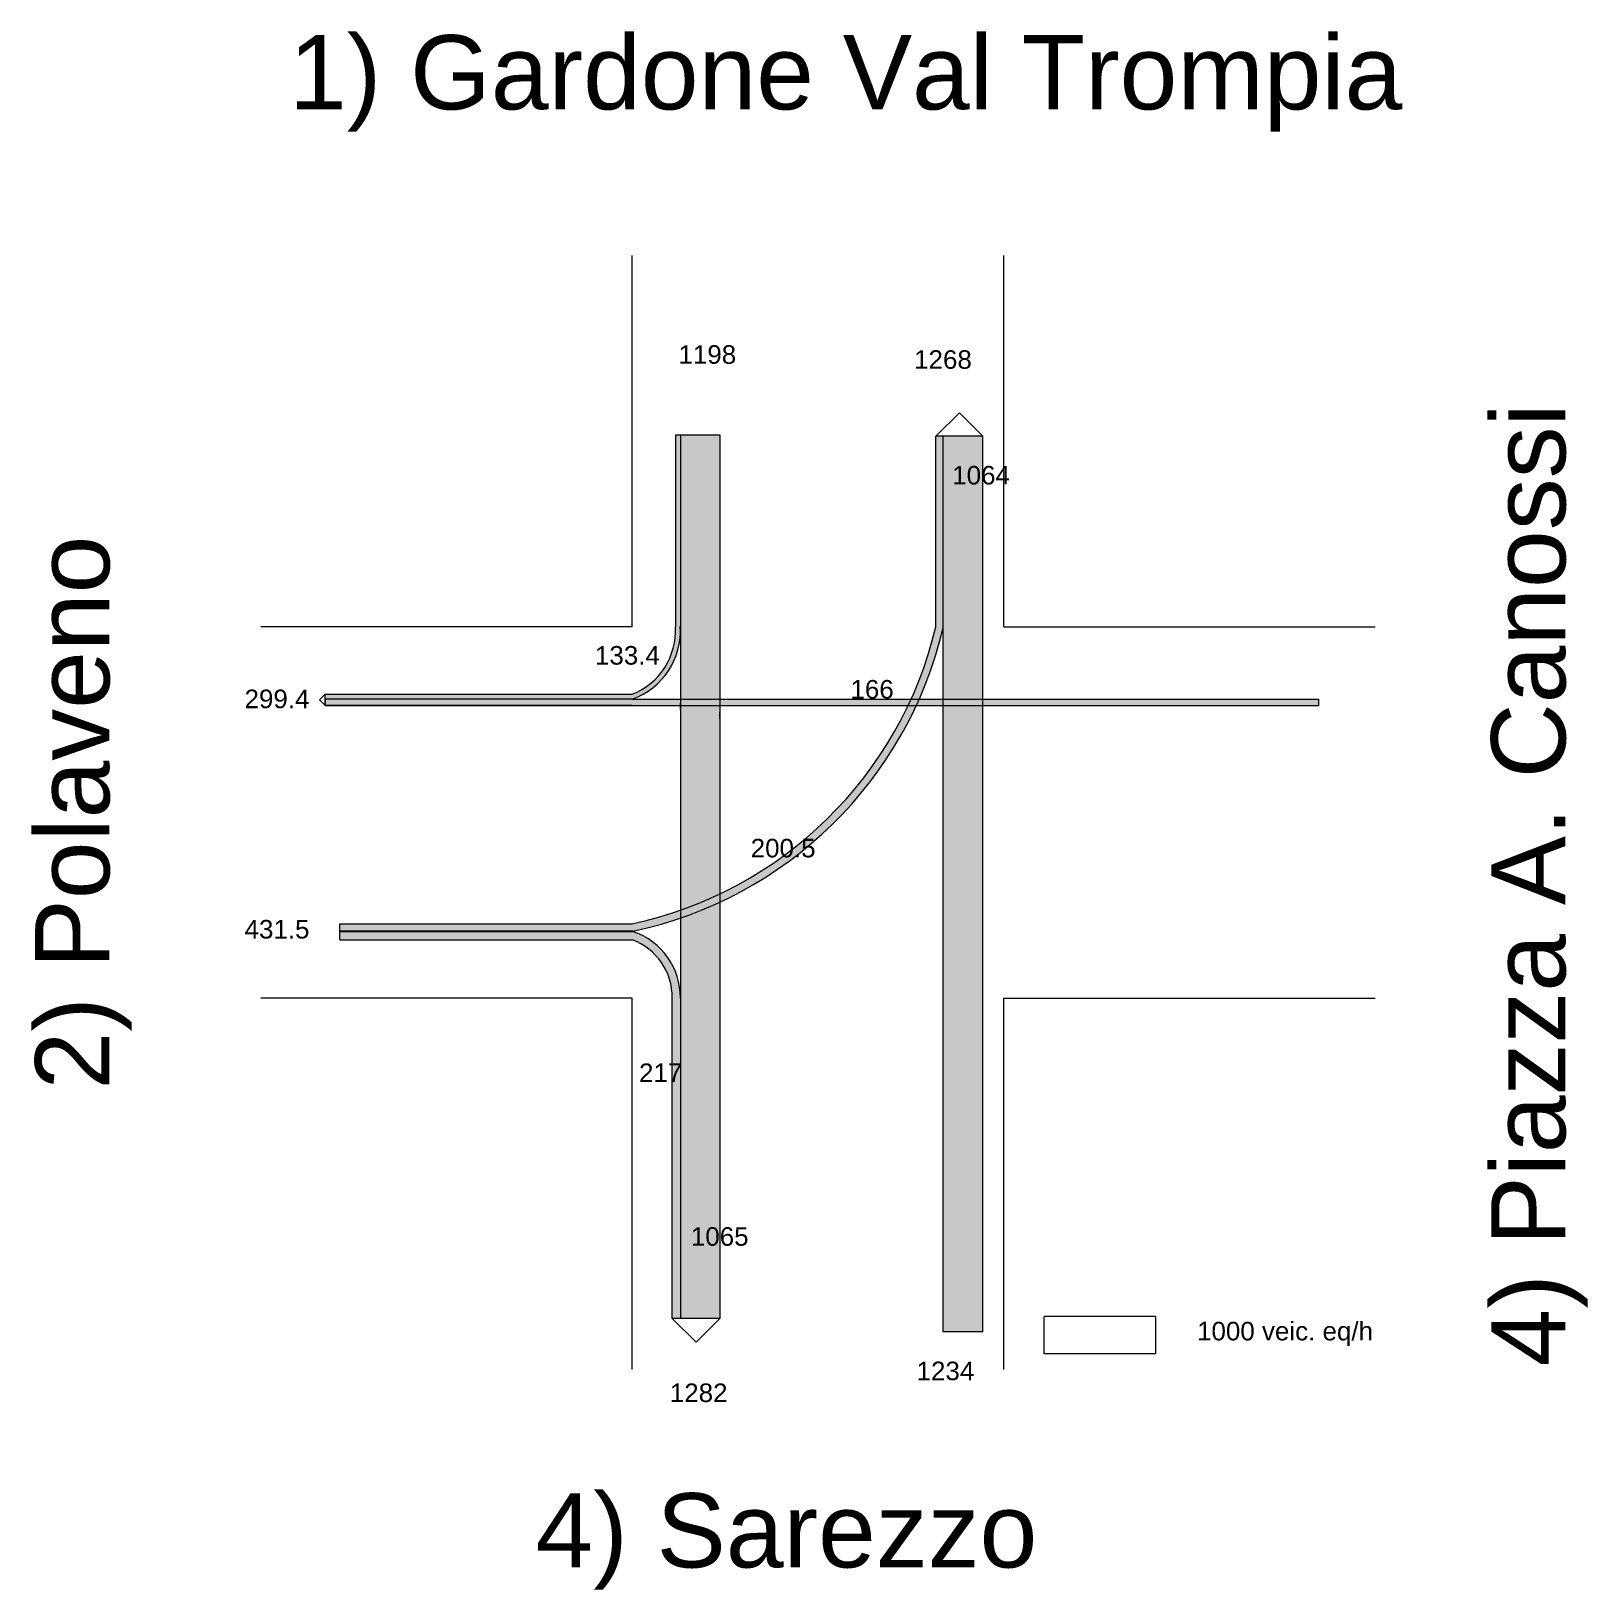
# Model space of a CAD drawing. Header units: millimetres. Extents: x 994 to 3678, y 1097 to 2408.
# Drawn here: x 1103.9 to 1522.9, y 1987.9 to 2407.6 of the extents above; entities that cross this region are included whole.
import ezdxf

# ---------------------------------------------------------------- set-up
doc = ezdxf.new("R2010")
doc.units = ezdxf.units.MM
doc.layers.add('Da 1 Gardone', color=100, linetype='Continuous')
doc.layers.add('Strada', color=7, linetype='Continuous', lineweight=9)
doc.styles.get("Standard").update_dxf_attribs({"font": 'arial.ttf'})

msp = doc.modelspace()

# ---------------------------------------------------------------- texts
at = {"layer": 'Strada'}
for s, width, insert, char_height, attachment_point in [('1) Gardone Val Trompia', 307.9990570631289, (1173.279268328797, 2406.525829248325), 20, 1), ('1198', 11.03075614846284, (1278.114616695786, 2323.031101043953), 5, 1), ('1268', 11.03075614846284, (1341.552602481284, 2321.683046936152), 5, 1), ('1064', 11.03075614846284, (1351.805621519223, 2290.538531788748), 5, 1), ('133.4', 11.03075614846284, (1255.637010288879, 2242.041738585012), 5, 1), ('166', 11.03075614846284, (1324.411684470121, 2232.899907725506), 5, 1), ('299.4', 11.03075614846284, (1161.310202538478, 2230.317611287432), 5, 1), ('200.5', 11.03075614846284, (1297.55613761071, 2190.138406141941), 5, 1), ('431.5', 11.03075614846284, (1161.310202538478, 2168.298590242443), 5, 1), ('217', 11.03075614846284, (1267.501951663802, 2129.65375956314), 5, 1), ('1065', 11.03075614846284, (1281.460540225182, 2085.580382412162), 5, 1), ('1000 veic. eq/h', 58.02537523186584, (1417.71409387114, 2060.097974693365), 5, 1), ('1234', 11.03075614846284, (1342.220923470584, 2049.383084485221), 5, 1), ('1282', 11.03075614846284, (1275.789438469355, 2043.497352956873), 5, 1), ('4) Sarezzo', 147.8921890263082, (1239.624803223187, 1987.941639009741), 20, 7)]:
    msp.add_mtext_dynamic_manual_height_columns(s, width=width, gutter_width=12.5, heights=[0], dxfattribs=dict(at, insert=insert, char_height=char_height, attachment_point=attachment_point))
at = {"layer": 'Strada', "char_height": 20, "rotation": 90}
for s, width, insert, attachment_point in [('4) Piazza A. Canossi', 273.4315910961013, (1496.888854333111, 2307.364042604544), 3), ('2) Polaveno', 147.8921890263082, (1104.936952822491, 2122.65883913189), 1)]:
    msp.add_mtext_dynamic_manual_height_columns(s, width=width, gutter_width=12.5, heights=[0], dxfattribs=dict(at, insert=insert, attachment_point=attachment_point))

# ---------------------------------------------------------------- hatches: boundary and pattern name
at = {"layer": 'Da 1 Gardone', "transparency": 33554559}
h = msp.add_hatch(color=256, dxfattribs=at)
h.dxf.hatch_style = 1
h.paths.add_polyline_path([(1278.619561476988, 2244.992354806341), (1278.619561476988, 2298.929444778354), (1277.285561476988, 2298.929444778354), (1277.285561476989, 2247.233734129033, -0.323630822840095), (1265.661138909345, 2229.073219185502), (1182.992572107496, 2229.073219185502), (1182.992572107496, 2227.739167155234), (1265.661138909345, 2227.739167155234, 0.3015300203096173)])
h = msp.add_hatch(color=96, dxfattribs=at)
h.dxf.hatch_style = 1
edge = h.paths.add_edge_path()
edge.add_line((1289.269561476989, 2226.079219185502), (1278.619561476989, 2226.079219185502))
edge.add_line((1278.619561476989, 2226.079219185502), (1278.619561476989, 2170.918959418378))
edge.add_arc((1243.128444499743, 2272.065454629113), 107.1925038316943, 289.3353727511707, 295.4961830709547)
edge.add_line((1289.269561476989, 2175.312004035349), (1289.269561476989, 2226.079219185502))
edge = h.paths.add_edge_path()
edge.add_arc((1243.128444499746, 2272.065454629114), 109.1975038316942, 288.96664480897095, 294.99551776027425, ccw=False)
edge.add_line((1278.619561476989, 2168.796507414666), (1278.619561476989, 2165.122980611996))
edge.add_line((1278.619561476989, 2165.122980611996), (1289.269561476989, 2165.122980611982))
edge.add_line((1289.269561476989, 2165.122980611982), (1289.269561476989, 2173.095296666397))
edge = h.paths.add_edge_path()
edge.add_line((1289.269561476989, 2165.122980611985), (1278.619561476989, 2165.122980611994))
edge.add_line((1278.619561476989, 2165.122980611994), (1278.619561476989, 2147.665737017511))
edge.add_arc((1259.934490095858, 2147.46137025286), 18.68618897187087, -0.6266439106244093, 0.626643910624523, ccw=False)
edge.add_line((1278.619561476989, 2147.257003488208), (1278.61956147699, 2061.025571901763))
edge.add_line((1278.61956147699, 2061.025571901763), (1289.269561476989, 2061.025571901763))
edge.add_line((1289.269561476989, 2061.025571901763), (1289.269561476989, 2165.122980611985))
edge = h.paths.add_edge_path()
edge.add_line((1278.619561476988, 2227.739167155234), (1289.269561476989, 2227.739167155234))
edge.add_line((1289.269561476989, 2227.739167155234), (1289.269561476988, 2298.929444778354))
edge.add_line((1289.269561476988, 2298.929444778354), (1278.619561476988, 2298.929444778354))
edge.add_line((1278.619561476988, 2298.929444778354), (1278.619561476988, 2247.273272249408))
edge.add_arc((1259.136237268709, 2246.132813527875), 19.51667410960249, -3.349992727862684, 3.349992727862684, ccw=False)
edge.add_line((1278.619561476988, 2244.992354806341), (1278.619561476988, 2227.739167155234))
h = msp.add_hatch(color=5, dxfattribs=at)
h.dxf.hatch_style = 1
h.paths.add_polyline_path([(1360.045088743379, 2165.262980611865), (1349.405088743379, 2165.262980611865), (1349.405088743379, 2057.425946606128), (1360.045088743379, 2057.425946606128)])
h.paths.add_polyline_path([(1349.405088743379, 2227.739167155234), (1360.045088743379, 2227.739167155234), (1360.045088743379, 2298.54725177846), (1349.405088743379, 2298.54725177846)])
h.paths.add_polyline_path([(1360.045088743379, 2226.079219185502), (1349.40508874338, 2226.079219185502), (1349.405088743379, 2165.262980611872), (1360.045088743379, 2165.262980611858)])
h = msp.add_hatch(color=150, dxfattribs=at)
h.dxf.hatch_style = 1
h.paths.add_polyline_path([(1265.661138909344, 2227.739167155234), (1182.992572107496, 2227.739167155234), (1182.992572107496, 2226.079219185503), (1265.661138909345, 2226.079219185502)])
h = msp.add_hatch(color=150, dxfattribs=at)
h.dxf.hatch_style = 1
h.paths.add_polyline_path([(1278.619561476989, 2227.739167155234), (1265.661138909344, 2227.739167155234), (1265.66113890931, 2226.079219185502), (1278.619561476989, 2226.079219185502), (1278.619561476989, 2226.637813215952)])
h.paths.add_polyline_path([(1289.269561476989, 2227.739167155234), (1278.619561476989, 2227.739167155234), (1278.619561476989, 2226.637813215952), (1278.619561476989, 2226.079219185502), (1289.269561476989, 2226.079219185502)])
h.paths.add_polyline_path([(1340.726667416408, 2227.739167155234), (1289.269561476989, 2227.739167155234), (1289.269561476989, 2226.079219185502), (1339.955605087218, 2226.079219185502, 0.004268778313474232)])
h = msp.add_hatch(color=150, dxfattribs=at)
h.dxf.hatch_style = 1
h.paths.add_polyline_path([(1342.924612170932, 2227.739167155234), (1340.726667416408, 2227.739167155234, -0.004268778313474219), (1339.955605087218, 2226.079219185502), (1342.17066273418, 2226.079219185502, 0.004174040745541821)])
h.paths.add_polyline_path([(1349.405088743379, 2227.739167155234), (1342.924612170932, 2227.739167155234, -0.004174040745541821), (1342.17066273418, 2226.079219185502), (1349.405088743379, 2226.079219185502)])
h = msp.add_hatch(color=150, dxfattribs=at)
h.dxf.hatch_style = 1
h.paths.add_polyline_path([(1360.045088743379, 2227.739167155234), (1349.405088743379, 2227.739167155234), (1349.405088743379, 2226.079219185502), (1360.045088743379, 2226.079219185502)])
h.paths.add_polyline_path([(1450.409372106942, 2227.739167155234), (1360.045088743379, 2227.739167155234), (1360.045088743379, 2226.079219185502), (1450.409372106942, 2226.079219185502)])
at = {"layer": 'Strada', "transparency": 33554559}
h = msp.add_hatch(color=1, dxfattribs=at)
h.dxf.hatch_style = 1
h.paths.add_polyline_path([(1278.619561476989, 2168.796507414666), (1278.619561476989, 2170.918959418378, -0.03142996062621558), (1265.661138909345, 2167.267980612077), (1186.942871847039, 2167.267980612077), (1186.942871847039, 2165.262980612077), (1265.873254608688, 2165.262980611978, 0.03031015996281696)])
h.paths.add_polyline_path([(1289.269561476989, 2173.095296666397), (1289.269561476989, 2175.312004035349, -0.0268880831087284), (1278.619561476989, 2170.918959418378), (1278.619561476989, 2168.796507414666, 0.02631199038818414)])
h.paths.add_polyline_path([(1325.253415374334, 2200.096127816085, 0.006072477996017422), (1323.854911027585, 2201.542618046648, -0.1022961229286759), (1289.269561476989, 2175.312004035349), (1289.269561476989, 2173.095296666397, 0.1041123163519245)])
h.paths.add_polyline_path([(1324.940686944311, 2202.805149519338, -0.003883728489880872), (1323.854911027585, 2201.542618046648, -0.006072477996017508), (1325.253415374334, 2200.096127816085, 0.003820148739509359), (1326.343513690736, 2201.35939334289, 0.00596050815561506)])
edge = h.paths.add_edge_path()
edge.add_line((1342.17066273418, 2226.079219185502), (1339.955605087217, 2226.079219185502))
edge.add_arc((1243.128444499729, 2272.06545462912), 107.1925038317106, 319.7495392204421, 334.5955002464402, ccw=False)
edge.add_arc((1265.005289895843, 2143.24597464524), 84.49584090972053, 43.45357627681568, 44.81960794387351, ccw=False)
edge.add_arc((1243.128444499753, 2272.06545462911), 109.1975038316848, 319.646156780528, 335.0941135704762)
edge = h.paths.add_edge_path()
edge.add_line((1340.726667416407, 2227.739167155234), (1342.924612170932, 2227.739167155234))
edge.add_arc((1243.128444499753, 2272.06545462911), 109.1975038316848, 336.0507276878693, 346.7181229828935)
edge.add_line((1349.405088743379, 2246.978212226158), (1349.405088743379, 2298.54725177846))
edge.add_line((1349.405088743379, 2298.54725177846), (1347.405088743379, 2298.54725177846))
edge.add_line((1347.405088743379, 2298.54725177846), (1347.405088743379, 2247.233734129033))
edge.add_arc((1243.128444499729, 2272.06545462912), 107.1925038317106, 335.5738262281205, 346.6054493432878, ccw=False)
h = msp.add_hatch(color=30, dxfattribs=at)
h.dxf.hatch_style = 1
h.paths.add_polyline_path([(1266.037045119132, 2165.122980612074), (1186.942871847039, 2165.122980612071), (1186.942871847039, 2162.952980612077), (1265.661138909345, 2162.952980612077, -0.3171185010230436), (1276.449561476989, 2147.269236365444), (1276.449561476989, 2061.025571901763), (1278.61956147699, 2061.025571901763), (1278.619561476989, 2147.665737017511, 0.316795966648676)])

# ---------------------------------------------------------------- linework, layer by layer
at = {"layer": 'Strada'}
for p, q in [((1265.661138909345, 2247.233734129033), (1265.661138909345, 2347.233734129033)), ((1365.661138909345, 2247.233734129033), (1365.661138909345, 2347.233734129033)), ((1347.405088743379, 2298.54725177846), (1353.72508874338, 2304.867251778461)), ((1360.045088743379, 2298.54725177846), (1353.72508874338, 2304.867251778461)), ((1277.285561476988, 2298.929444778354), (1289.265561476988, 2298.929444778354)), ((1277.285561476988, 2298.929444778354), (1277.285561476989, 2247.233734129033)), ((1278.619561476988, 2298.929444778354), (1278.61956147699, 2061.025571901763)), ((1289.269561476988, 2298.929444778355), (1289.269561476989, 2247.233734129034)), ((1360.045088743379, 2298.54725177846), (1347.405088743379, 2298.54725177846)), ((1347.405088743379, 2247.233734129033), (1347.405088743379, 2298.54725177846)), ((1349.405088743379, 2057.425946606128), (1349.405088743379, 2298.54725177846)), ((1360.045088743379, 2147.233734129035), (1360.045088743379, 2298.54725177846)), ((1265.661138909345, 2247.233734129033), (1165.661138909345, 2247.233734129033)), ((1289.269561476989, 2247.233734129034), (1289.269561476989, 2061.025571901763)), ((1365.661138909345, 2247.233734129033), (1465.661138909345, 2247.233734129033)), ((1182.992572107496, 2229.073219185502), (1181.495572107496, 2227.576219185502)), ((1182.992572107496, 2226.079219185503), (1182.992572107496, 2229.073219185502)), ((1182.992572107496, 2229.073219185502), (1265.661138909345, 2229.073219185502)), ((1182.992572107496, 2226.079219185503), (1181.495572107496, 2227.576219185502)), ((1265.674281883993, 2227.739167155234), (1182.992572107496, 2227.739167155234)), ((1265.661138909345, 2226.079219185502), (1182.992572107496, 2226.079219185503)), ((1265.661138909346, 2226.079219185502), (1450.409372106942, 2226.079219185502)), ((1265.674281883995, 2227.739167155234), (1450.409372106942, 2227.739167155234)), ((1450.409372106942, 2227.739167155234), (1450.409372106942, 2226.079219185502)), ((1186.942871847039, 2162.952980612077), (1186.942871847039, 2167.267980612077)), ((1186.942871847039, 2167.267980612077), (1265.661138909345, 2167.267980612077)), ((1265.873254609155, 2165.262980612077), (1186.942871847039, 2165.262980612077)), ((1266.037045119139, 2165.122980612071), (1186.942871847039, 2165.122980612071)), ((1186.942871847039, 2162.952980612077), (1265.661138909345, 2162.952980612077)), ((1265.661138909345, 2147.233734129033), (1165.661138909345, 2147.233734129033)), ((1265.661138909345, 2047.233734129033), (1265.661138909345, 2147.233734129033)), ((1276.449561476989, 2061.025571901763), (1276.449561476989, 2147.269236365431)), ((1360.045088743379, 2057.425946606128), (1360.045088743379, 2147.233734129035)), ((1365.661138909345, 2047.233734129033), (1365.661138909345, 2147.233734129033)), ((1365.661138909345, 2147.233734129033), (1465.661138909345, 2147.233734129033)), ((1289.269561476989, 2061.025571901763), (1276.449561476989, 2061.025571901763)), ((1276.449561476989, 2061.025571901763), (1282.859561476989, 2054.615571901763)), ((1289.269561476989, 2061.025571901763), (1282.859561476989, 2054.615571901763)), ((1406.526525282103, 2061.510945800752), (1376.526525282103, 2061.510945800752)), ((1376.526525282103, 2051.510945800752), (1376.526525282103, 2061.510945800752)), ((1406.526525282103, 2061.510945800752), (1406.526525282103, 2051.510945800752)), ((1360.045088743379, 2057.425946606128), (1349.405088743379, 2057.425946606128)), ((1406.526525282103, 2051.510945800752), (1376.526525282103, 2051.510945800752))]:
    msp.add_line(p, q, dxfattribs=at)
for points in [[(1265.674281883995, 2227.739167155234), (1182.992572107496, 2227.739167155234), (1182.992572107496, 2226.079219185503), (1265.661138909346, 2226.079219185502)], [(1278.619561476989, 2224.955387495828), (1278.619561476989, 2226.637813215952)], [(1289.269561476989, 2222.448384102044), (1289.269561476989, 2224.182939349752)]]:
    msp.add_lwpolyline(points, dxfattribs=at)
for centre, radius, start, end in [((1259.136237268659, 2246.132813527875), 19.51667410965245, 289.531464286304, 3.455674515350176), ((1258.913947946743, 2246.192664938184), 18.40108716257908, 291.5106088605584, 3.24332676108651), ((1243.128444499742, 2272.065454629115), 107.1925038316961, 282.1345268506677, 346.6054493432864), ((1243.128444499742, 2272.065454629115), 109.1975038316961, 282.0221939552821, 346.7181229828903), ((1259.934490095844, 2147.461370252859), 16.51618897188447, 359.3334594816849, 69.71259750115136), ((1259.934490095844, 2147.461370252859), 18.68618897188447, 359.3334594816849, 70.93861065042142)]:
    msp.add_arc(centre, radius, start, end, dxfattribs=at)

msp.set_redraw_order([(e.dxf.handle, doc.entitydb.next_handle()) for e in msp.query("TEXT MTEXT ATTDEF DIMENSION ARC_DIMENSION")])  # texts and dimensions are drawn at this point

doc.saveas('drawing.dxf')
